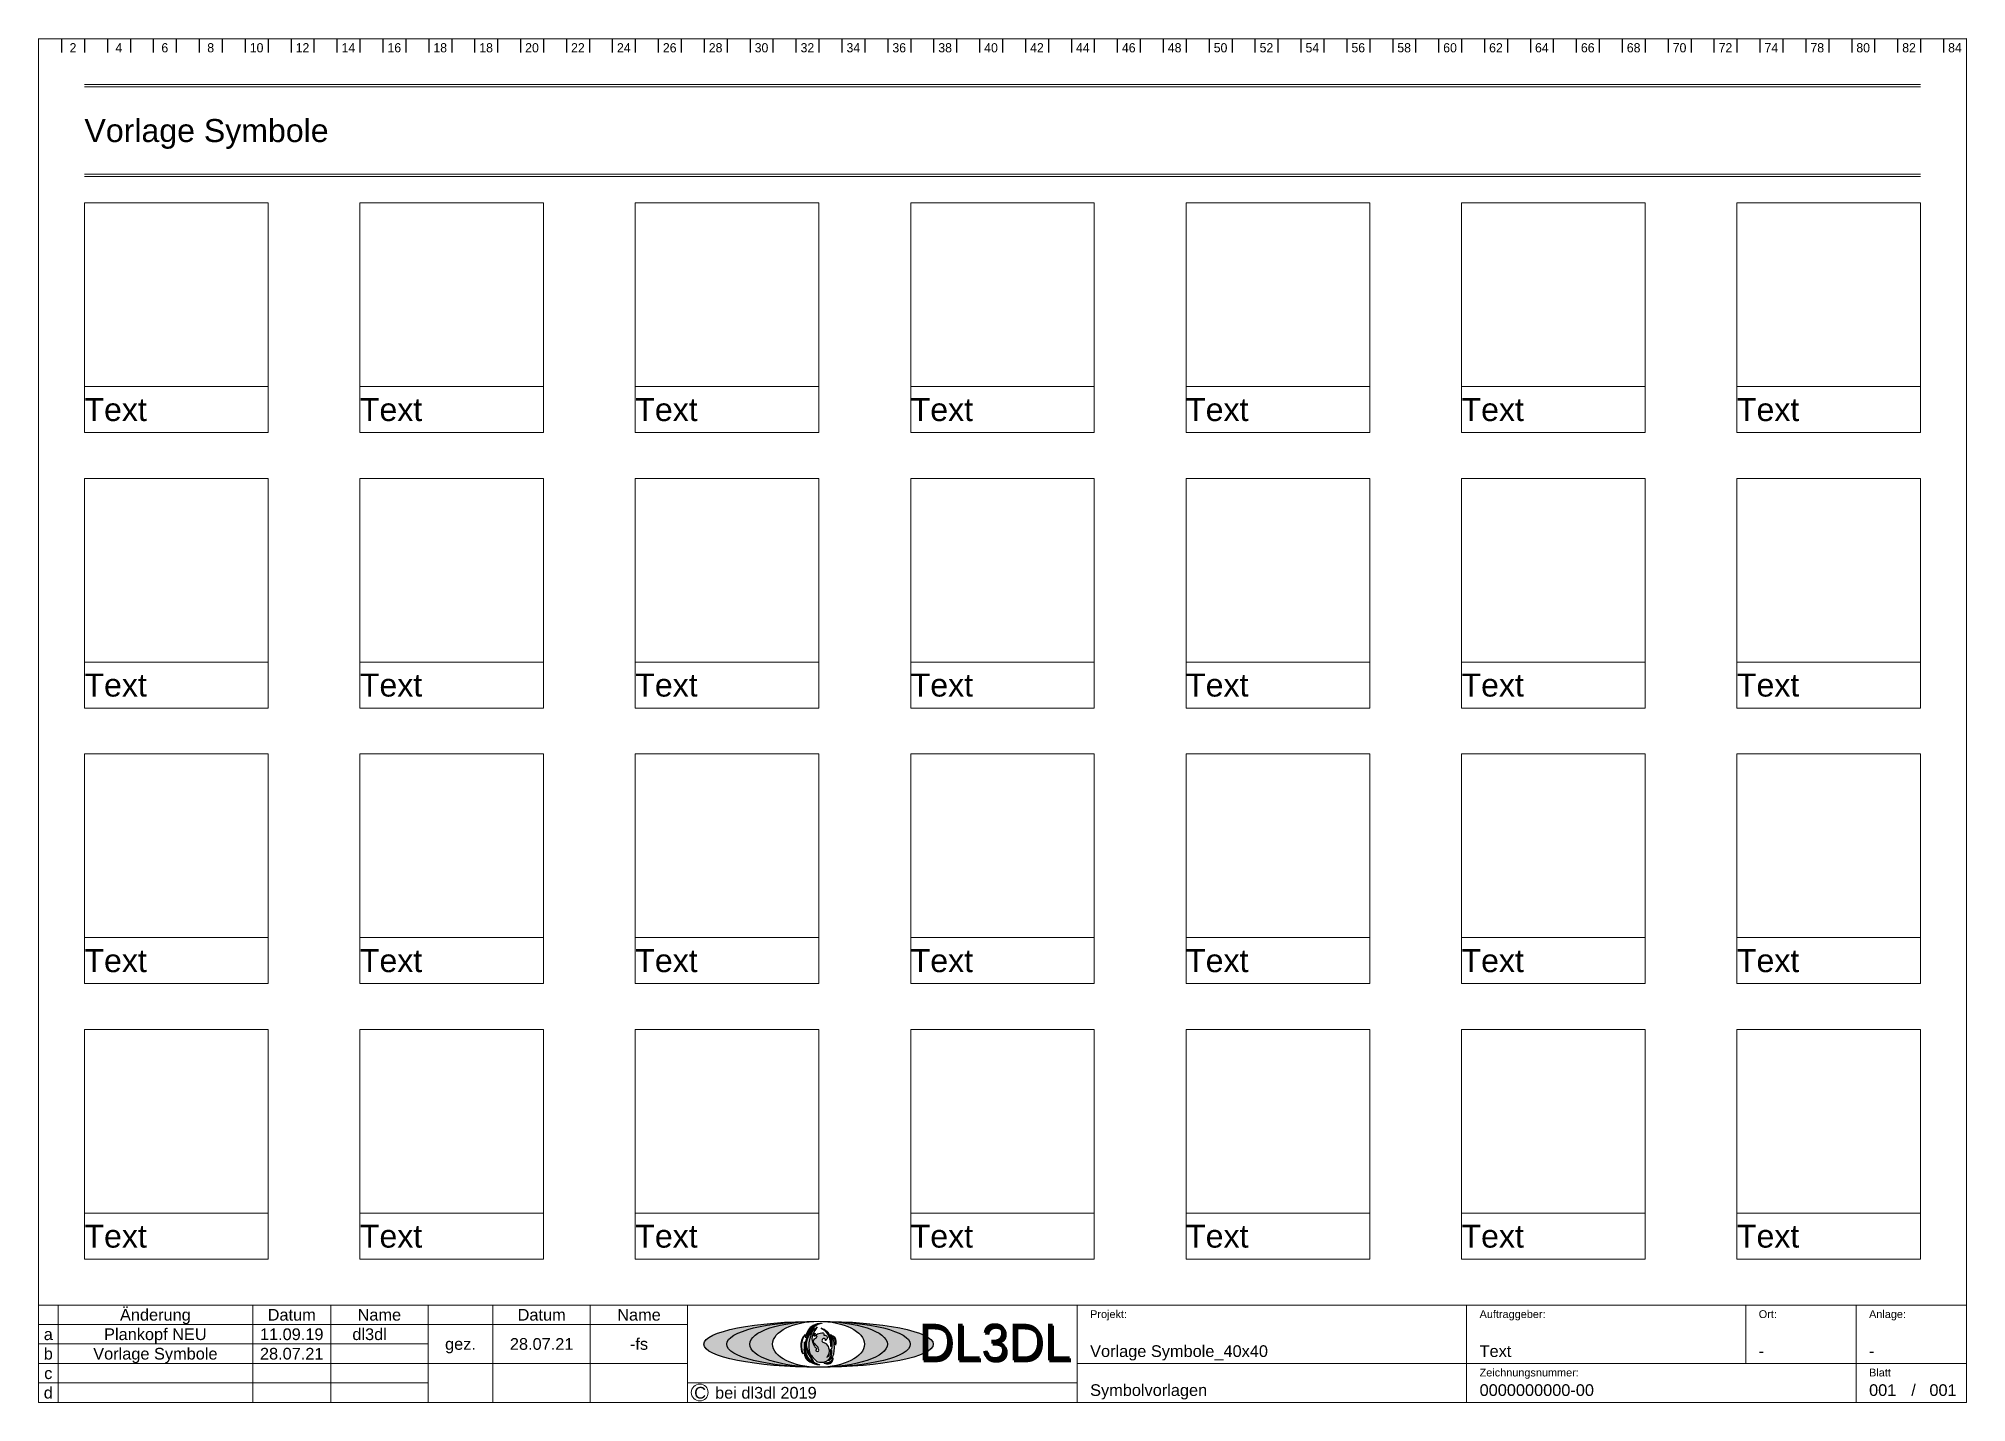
# Model space of a CAD drawing. Header units: millimetres. Extents: x 0 to 1740, y -634 to 297.
# Drawn here: x 440 to 860, y 0 to 297 of the extents above; entities that cross this region are included whole.
import ezdxf
from ezdxf.enums import TextEntityAlignment as Align

# ---------------------------------------------------------------- set-up
doc = ezdxf.new("R2010")
doc.units = ezdxf.units.MM
doc.layers.get('0').update_dxf_attribs({"lineweight": 25, "true_color": 0xffffff})
for name, color, linetype, lineweight, true_color in [('_Legende', 5, 'Continuous', 5, 0x0000ff), ('_Rahmen_Symbol_bl', 5, 'Continuous', 5, 0x0000ff), ('_Rahmen_Symbol_rt', 1, 'Continuous', 5, 0xff0000), ('_Rahmen_Symbol_Text', 3, 'Continuous', 5, 0x00ff00), ('_Zeichenfläche', 30, 'Continuous', 5, 0xff7f00), ('BLATTRAHMEN', 5, 'Continuous', 5, 0x0000ff), ('FORMAT', 2, 'Continuous', 5, 0xffff00), ('LOGO_A', 1, 'Continuous', 5, 0xff0000), ('LOGO_B', 30, 'Continuous', 5, 0xff7f00), ('LOGO_C', 12, 'Continuous', 5, 0xaa0000), ('LOGO_TEXT', 5, 'Continuous', 5, 0x0000ff), ('TEXT_VORGABE', 1, 'Continuous', 5, 0xff0000)]:
    doc.layers.add(name, color=color, linetype=linetype, lineweight=lineweight, true_color=true_color)
for name, color, linetype, true_color in [('Logo_Text2', 1, 'Continuous', 0xff0000), ('PFOENIX', 94, 'Continuous', 0x008000), ('RASTER', 5, 'Continuous', 0x0000ff), ('TEXT_AUSGEFUELLT', 3, 'Continuous', 0x00ff00)]:
    doc.layers.add(name, color=color, linetype=linetype, true_color=true_color)
doc.styles.add('textstyle10', font='')
doc.styles.add('textstyle102', font='')
doc.styles.add('textstyle11', font='')
doc.styles.add('textstyle112', font='')
doc.styles.add('textstyle123', font='')
doc.styles.add('textstyle1239', font='')
doc.styles.add('textstyle1240', font='')
doc.styles.add('textstyle1241', font='')
doc.styles.add('textstyle1242', font='')
doc.styles.add('textstyle1243', font='')
doc.styles.add('textstyle1244', font='')
doc.styles.add('textstyle1245', font='')
doc.styles.add('textstyle1246', font='')
doc.styles.add('textstyle1253', font='')
doc.styles.add('textstyle1254', font='')
doc.styles.add('textstyle1255', font='')
doc.styles.add('textstyle1256', font='')
doc.styles.add('textstyle1257', font='')
doc.styles.add('textstyle1258', font='')
doc.styles.add('textstyle1259', font='')
doc.styles.add('textstyle1260', font='')
doc.styles.add('textstyle1261', font='')
doc.styles.add('textstyle1262', font='')
doc.styles.add('textstyle1263', font='')
doc.styles.add('textstyle1264', font='')
doc.styles.add('textstyle1265', font='')
doc.styles.add('textstyle1266', font='')
doc.styles.add('textstyle1267', font='')
doc.styles.add('textstyle1268', font='')
doc.styles.add('textstyle1269', font='')
doc.styles.add('textstyle1270', font='')
doc.styles.add('textstyle1276', font='')
doc.styles.add('textstyle1354', font='')
doc.styles.add('textstyle138', font='')
doc.styles.add('textstyle150', font='')
doc.styles.add('textstyle158', font='')
doc.styles.add('textstyle1644', font='')
doc.styles.add('textstyle170', font='')
doc.styles.add('textstyle186', font='')
doc.styles.add('textstyle187', font='')
doc.styles.add('textstyle205', font='')
doc.styles.add('textstyle217', font='')
doc.styles.add('textstyle224', font='')
doc.styles.add('textstyle235', font='')
doc.styles.add('textstyle241', font='')
doc.styles.add('textstyle253', font='')
doc.styles.add('textstyle268', font='')
doc.styles.add('textstyle285', font='')
doc.styles.add('textstyle295', font='')
doc.styles.add('textstyle30', font='')
doc.styles.add('textstyle306', font='')
doc.styles.add('textstyle310', font='')
doc.styles.add('textstyle313', font='')
doc.styles.add('textstyle336', font='')
doc.styles.add('textstyle340', font='')
doc.styles.add('textstyle346', font='')
doc.styles.add('textstyle368', font='')
doc.styles.add('textstyle373', font='')
doc.styles.add('textstyle379', font='')
doc.styles.add('textstyle394', font='')
doc.styles.add('textstyle416', font='')
doc.styles.add('textstyle42', font='')
doc.styles.add('textstyle421', font='')
doc.styles.add('textstyle427', font='')
doc.styles.add('textstyle454', font='')
doc.styles.add('textstyle46', font='')
doc.styles.add('textstyle470', font='')
doc.styles.add('textstyle476', font='')
doc.styles.add('textstyle481', font='')
doc.styles.add('textstyle489', font='')
doc.styles.add('textstyle511', font='')
doc.styles.add('textstyle516', font='')
doc.styles.add('textstyle535', font='')
doc.styles.add('textstyle537', font='')
doc.styles.add('textstyle555', font='')
doc.styles.add('textstyle57', font='')
doc.styles.add('textstyle573', font='')
doc.styles.add('textstyle593', font='')
doc.styles.add('textstyle606', font='')
doc.styles.add('textstyle611', font='')
doc.styles.add('textstyle624', font='')
doc.styles.add('textstyle650', font='')
doc.styles.add('textstyle67', font='')
doc.styles.add('textstyle682', font='')
doc.styles.add('textstyle688', font='')
doc.styles.add('textstyle693', font='')
doc.styles.add('textstyle699', font='')
doc.styles.add('textstyle721', font='')
doc.styles.add('textstyle726', font='')
doc.styles.add('textstyle731', font='')
doc.styles.add('textstyle743', font='')
doc.styles.add('textstyle761', font='')
doc.styles.add('textstyle768', font='')
doc.styles.add('textstyle779', font='')
doc.styles.add('textstyle786', font='')
doc.styles.add('textstyle79', font='')
doc.styles.add('textstyle797', font='')
doc.styles.add('textstyle813', font='')
doc.styles.add('textstyle830', font='')
doc.styles.add('textstyle841', font='')
doc.styles.add('textstyle848', font='')
doc.styles.add('textstyle860', font='')
doc.styles.add('textstyle867', font='')
doc.styles.add('textstyle879', font='')
doc.styles.add('textstyle90', font='')
doc.styles.get('textstyle10').set_extended_font_data('textstyle73')
doc.styles.get('textstyle102').set_extended_font_data('textstyle80')
doc.styles.get('textstyle11').set_extended_font_data('textstyle72')
doc.styles.get('textstyle112').set_extended_font_data('textstyle78')
doc.styles.get('textstyle123').set_extended_font_data('textstyle79')
doc.styles.get('textstyle1239').set_extended_font_data('Arial')
doc.styles.get('textstyle1240').set_extended_font_data('Arial')
doc.styles.get('textstyle1241').set_extended_font_data('Arial')
doc.styles.get('textstyle1242').set_extended_font_data('Arial')
doc.styles.get('textstyle1243').set_extended_font_data('Arial')
doc.styles.get('textstyle1244').set_extended_font_data('Arial')
doc.styles.get('textstyle1245').set_extended_font_data('Arial')
doc.styles.get('textstyle1246').set_extended_font_data('Arial')
doc.styles.get('textstyle1253').set_extended_font_data('Arial')
doc.styles.get('textstyle1254').set_extended_font_data('Arial')
doc.styles.get('textstyle1255').set_extended_font_data('Arial')
doc.styles.get('textstyle1256').set_extended_font_data('Arial')
doc.styles.get('textstyle1257').set_extended_font_data('Arial')
doc.styles.get('textstyle1258').set_extended_font_data('Arial')
doc.styles.get('textstyle1259').set_extended_font_data('Arial')
doc.styles.get('textstyle1260').set_extended_font_data('Arial')
doc.styles.get('textstyle1261').set_extended_font_data('Arial')
doc.styles.get('textstyle1262').set_extended_font_data('Arial')
doc.styles.get('textstyle1263').set_extended_font_data('Arial')
doc.styles.get('textstyle1264').set_extended_font_data('Arial')
doc.styles.get('textstyle1265').set_extended_font_data('Arial')
doc.styles.get('textstyle1266').set_extended_font_data('Arial')
doc.styles.get('textstyle1267').set_extended_font_data('Arial')
doc.styles.get('textstyle1268').set_extended_font_data('Arial')
doc.styles.get('textstyle1269').set_extended_font_data('Arial')
doc.styles.get('textstyle1270').set_extended_font_data('Arial')
doc.styles.get('textstyle1276').set_extended_font_data('Arial')
doc.styles.get('textstyle1354').set_extended_font_data('Arial')
doc.styles.get('textstyle138').set_extended_font_data('textstyle142')
doc.styles.get('textstyle150').set_extended_font_data('textstyle141')
doc.styles.get('textstyle158').set_extended_font_data('textstyle82')
doc.styles.get('textstyle1644').set_extended_font_data('Arial')
doc.styles.get('textstyle170').set_extended_font_data('textstyle140')
doc.styles.get('textstyle186').set_extended_font_data('textstyle146')
doc.styles.get('textstyle187').set_extended_font_data('textstyle145')
doc.styles.get('textstyle205').set_extended_font_data('textstyle143')
doc.styles.get('textstyle217').set_extended_font_data('textstyle144')
doc.styles.get('textstyle224').set_extended_font_data('textstyle150')
doc.styles.get('textstyle235').set_extended_font_data('textstyle149')
doc.styles.get('textstyle241').set_extended_font_data('textstyle147')
doc.styles.get('textstyle253').set_extended_font_data('textstyle148')
doc.styles.get('textstyle268').set_extended_font_data('textstyle154')
doc.styles.get('textstyle285').set_extended_font_data('textstyle153')
doc.styles.get('textstyle295').set_extended_font_data('textstyle151')
doc.styles.get('textstyle30').set_extended_font_data('textstyle70')
doc.styles.get('textstyle306').set_extended_font_data('textstyle152')
doc.styles.get('textstyle310').set_extended_font_data('TGL 31034-1')
doc.styles.get('textstyle313').set_extended_font_data('TGL 31034-1')
doc.styles.get('textstyle336').set_extended_font_data('Arial')
doc.styles.get('textstyle340').set_extended_font_data('Arial')
doc.styles.get('textstyle346').set_extended_font_data('Arial')
doc.styles.get('textstyle368').set_extended_font_data('Arial')
doc.styles.get('textstyle373').set_extended_font_data('Arial')
doc.styles.get('textstyle379').set_extended_font_data('Arial')
doc.styles.get('textstyle394').set_extended_font_data('Arial')
doc.styles.get('textstyle416').set_extended_font_data('Arial')
doc.styles.get('textstyle42').set_extended_font_data('textstyle71')
doc.styles.get('textstyle421').set_extended_font_data('Arial')
doc.styles.get('textstyle427').set_extended_font_data('Arial')
doc.styles.get('textstyle454').set_extended_font_data('Arial')
doc.styles.get('textstyle46').set_extended_font_data('textstyle77')
doc.styles.get('textstyle470').set_extended_font_data('Arial')
doc.styles.get('textstyle476').set_extended_font_data('Arial')
doc.styles.get('textstyle481').set_extended_font_data('Arial')
doc.styles.get('textstyle489').set_extended_font_data('Arial')
doc.styles.get('textstyle511').set_extended_font_data('Arial')
doc.styles.get('textstyle516').set_extended_font_data('Arial')
doc.styles.get('textstyle535').set_extended_font_data('Arial')
doc.styles.get('textstyle537').set_extended_font_data('Arial')
doc.styles.get('textstyle555').set_extended_font_data('Arial')
doc.styles.get('textstyle57').set_extended_font_data('textstyle76')
doc.styles.get('textstyle573').set_extended_font_data('Arial')
doc.styles.get('textstyle593').set_extended_font_data('Arial')
doc.styles.get('textstyle606').set_extended_font_data('Arial')
doc.styles.get('textstyle611').set_extended_font_data('Arial')
doc.styles.get('textstyle624').set_extended_font_data('Arial')
doc.styles.get('textstyle650').set_extended_font_data('Arial')
doc.styles.get('textstyle67').set_extended_font_data('textstyle74')
doc.styles.get('textstyle682').set_extended_font_data('Arial')
doc.styles.get('textstyle688').set_extended_font_data('Arial')
doc.styles.get('textstyle693').set_extended_font_data('Arial')
doc.styles.get('textstyle699').set_extended_font_data('Arial')
doc.styles.get('textstyle721').set_extended_font_data('Arial')
doc.styles.get('textstyle726').set_extended_font_data('Arial')
doc.styles.get('textstyle731').set_extended_font_data('textstyle56')
doc.styles.get('textstyle743').set_extended_font_data('textstyle58')
doc.styles.get('textstyle761').set_extended_font_data('textstyle57')
doc.styles.get('textstyle768').set_extended_font_data('textstyle60')
doc.styles.get('textstyle779').set_extended_font_data('textstyle62')
doc.styles.get('textstyle786').set_extended_font_data('textstyle59')
doc.styles.get('textstyle79').set_extended_font_data('textstyle75')
doc.styles.get('textstyle797').set_extended_font_data('textstyle61')
doc.styles.get('textstyle813').set_extended_font_data('textstyle64')
doc.styles.get('textstyle830').set_extended_font_data('textstyle63')
doc.styles.get('textstyle841').set_extended_font_data('textstyle65')
doc.styles.get('textstyle848').set_extended_font_data('textstyle69')
doc.styles.get('textstyle860').set_extended_font_data('textstyle68')
doc.styles.get('textstyle867').set_extended_font_data('textstyle66')
doc.styles.get('textstyle879').set_extended_font_data('textstyle67')
doc.styles.get('textstyle90').set_extended_font_data('textstyle81')

msp = doc.modelspace()

# ---------------------------------------------------------------- texts
at = {"layer": '_Legende', "style": 'textstyle1644'}
msp.add_text('Vorlage Symbole', height=5, dxfattribs=at).set_placement((450, 276.97), align=Align.MIDDLE_LEFT)
at = {"layer": '_Rahmen_Symbol_Text'}
for style, p in [('textstyle1354', (450, 216.21)), ('textstyle1240', (510, 216.21)), ('textstyle1244', (570, 216.21)), ('textstyle1264', (630, 216.21)), ('textstyle1268', (690, 216.21)), ('textstyle1256', (750, 216.21)), ('textstyle1260', (810, 216.21)), ('textstyle1253', (450, 156.21)), ('textstyle1241', (510, 156.21)), ('textstyle1245', (570, 156.21)), ('textstyle1265', (630, 156.21)), ('textstyle1269', (690, 156.21)), ('textstyle1257', (750, 156.21)), ('textstyle1261', (810, 156.21)), ('textstyle1254', (450, 96.21)), ('textstyle1242', (510, 96.21)), ('textstyle1246', (570, 96.21)), ('textstyle1266', (630, 96.21)), ('textstyle1270', (690, 96.21)), ('textstyle1258', (750, 96.21)), ('textstyle1262', (810, 96.21)), ('textstyle1239', (450, 36.21)), ('textstyle1243', (510, 36.21)), ('textstyle1263', (570, 36.21)), ('textstyle1267', (630, 36.21)), ('textstyle1255', (690, 36.21)), ('textstyle1259', (750, 36.21)), ('textstyle1276', (810, 36.21))]:
    msp.add_text('Text', height=5, dxfattribs=dict(at, style=style)).set_placement(p, align=Align.MIDDLE_LEFT)
at = {"layer": 'LOGO_TEXT', "style": 'textstyle310'}
msp.add_text('DL3DL', height=8, dxfattribs=at).set_placement((648.63, 12.75), align=Align.MIDDLE_CENTER)
at = {"layer": 'Logo_Text2', "style": 'textstyle313'}
msp.add_text('DL3DL', height=8, dxfattribs=at).set_placement((648.35, 13.14), align=Align.MIDDLE_CENTER)
at = {"layer": 'RASTER', "linetype": 'BYBLOCK'}
for s, style, p in [('2', 'textstyle761', (447.5, 294)), ('4', 'textstyle731', (457.5, 294)), ('6', 'textstyle743', (467.5, 294)), ('8', 'textstyle786', (477.5, 294)), ('10', 'textstyle797', (487.5, 294)), ('12', 'textstyle768', (497.5, 294)), ('14', 'textstyle779', (507.5, 294)), ('16', 'textstyle830', (517.5, 294)), ('18', 'textstyle841', (527.5, 294)), ('18', 'textstyle813', (537.5, 294)), ('20', 'textstyle867', (547.5, 294)), ('22', 'textstyle879', (557.5, 294)), ('24', 'textstyle848', (567.5, 294)), ('26', 'textstyle860', (577.5, 294)), ('28', 'textstyle30', (587.5, 294)), ('30', 'textstyle42', (597.5, 294)), ('32', 'textstyle10', (607.5, 294)), ('34', 'textstyle11', (617.5, 294)), ('36', 'textstyle67', (627.5, 294)), ('38', 'textstyle79', (637.5, 294)), ('40', 'textstyle46', (647.5, 294)), ('42', 'textstyle57', (657.5, 294)), ('44', 'textstyle112', (667.5, 294)), ('46', 'textstyle123', (677.5, 294)), ('48', 'textstyle90', (687.5, 294)), ('50', 'textstyle102', (697.5, 294)), ('52', 'textstyle158', (707.5, 294)), ('54', 'textstyle170', (717.5, 294)), ('56', 'textstyle138', (727.5, 294)), ('58', 'textstyle150', (737.5, 294)), ('60', 'textstyle205', (747.5, 294)), ('62', 'textstyle217', (757.5, 294)), ('64', 'textstyle186', (767.5, 294)), ('66', 'textstyle187', (777.5, 294)), ('68', 'textstyle241', (787.5, 294)), ('70', 'textstyle253', (797.5, 294)), ('72', 'textstyle224', (807.5, 294)), ('74', 'textstyle235', (817.5, 294)), ('78', 'textstyle295', (827.5, 294)), ('80', 'textstyle306', (837.5, 294)), ('82', 'textstyle268', (847.5, 294)), ('84', 'textstyle285', (857.5, 294))]:
    msp.add_text(s, height=2, dxfattribs=dict(at, style=style)).set_placement(p, align=Align.CENTER)
at = {"layer": 'TEXT_AUSGEFUELLT'}
for s, height, style, p in [('Plankopf NEU', 2.5455, 'textstyle454', (465.45, 14.85)), ('11.09.19', 2.545, 'textstyle611', (495.15, 14.85)), ('dl3dl', 2.545, 'textstyle624', (512.12, 14.85)), ('28.07.21', 2.545, 'textstyle537', (549.6, 12.73)), ('-fs', 2.545, 'textstyle555', (570.81, 12.73)), ('Vorlage Symbole', 2.5455, 'textstyle593', (465.45, 10.61)), ('28.07.21', 2.545, 'textstyle606', (495.15, 10.61))]:
    msp.add_text(s, height=height, dxfattribs=dict(at, style=style)).set_placement(p, align=Align.MIDDLE_CENTER)
for s, height, style, p in [('Vorlage Symbole_40x40', 2.5455, 'textstyle682', (669.09, 9.9)), ('Text', 2.545, 'textstyle693', (753.94, 9.9)), ('-', 2.55, 'textstyle699', (814.75, 9.9)), ('-', 2.55, 'textstyle726', (838.79, 9.9)), ('Symbolvorlagen', 2.5455, 'textstyle573', (669.09, 1.41)), ('0000000000-00', 2.5455, 'textstyle688', (753.94, 1.41)), ('001', 2.545, 'textstyle721', (838.79, 1.41)), ('/   001', 2.545, 'textstyle650', (847.98, 1.41))]:
    msp.add_text(s, height=height, dxfattribs=dict(at, style=style)).set_placement(p)
at = {"layer": 'TEXT_VORGABE'}
for s, height, style, p in [('Änderung', 2.545, 'textstyle368', (465.45, 19.09)), ('Datum', 2.545, 'textstyle379', (495.15, 19.09)), ('Name', 2.545, 'textstyle470', (514.24, 19.09)), ('Datum', 2.545, 'textstyle427', (549.6, 19.09)), ('Name', 2.545, 'textstyle481', (570.81, 19.09)), ('a', 2.55, 'textstyle340', (442.12, 14.85)), ('gez.', 2.545, 'textstyle535', (531.92, 12.73)), ('b', 2.55, 'textstyle336', (442.12, 10.61)), ('c', 2.55, 'textstyle346', (442.12, 6.36)), ('d', 2.55, 'textstyle373', (442.12, 2.12))]:
    msp.add_text(s, height=height, dxfattribs=dict(at, style=style)).set_placement(p, align=Align.MIDDLE_CENTER)
for s, style, p in [('Projekt:', 'textstyle489', (669.09, 18.38)), ('Auftraggeber:', 'textstyle511', (753.94, 18.38)), ('Ort:', 'textstyle394', (814.75, 18.38)), ('Anlage:', 'textstyle421', (838.79, 18.38)), ('Zeichnungsnummer:', 'textstyle516', (753.94, 5.66)), ('Blatt', 'textstyle416', (838.79, 5.66))]:
    msp.add_text(s, height=1.697, dxfattribs=dict(at, style=style)).set_placement(p)
at = {"layer": 'TEXT_VORGABE', "style": 'textstyle476'}
msp.add_text('C  bei dl3dl 2019', height=2.5455, dxfattribs=at).set_placement((582.84, 2.1), align=Align.MIDDLE_LEFT)

# ---------------------------------------------------------------- hatches: boundary and pattern name
at = {"layer": 'LOGO_A'}
h = msp.add_hatch(color=256, dxfattribs=at)
edge = h.paths.add_edge_path()
edge.add_ellipse((609.92, 12.68), major_axis=(10, 0), ratio=0.5, start_angle=0, end_angle=360)
edge = h.paths.add_edge_path()
edge.add_ellipse((609.92, 12.68), major_axis=(15, 0), ratio=0.333333, start_angle=0, end_angle=360)
at = {"layer": 'LOGO_B'}
h = msp.add_hatch(color=256, dxfattribs=at)
edge = h.paths.add_edge_path()
edge.add_ellipse((609.92, 12.68), major_axis=(15, 0), ratio=0.333333, start_angle=0, end_angle=360)
edge = h.paths.add_edge_path()
edge.add_ellipse((609.92, 12.68), major_axis=(20, 0), ratio=0.25, start_angle=0, end_angle=360)
at = {"layer": 'LOGO_C'}
h = msp.add_hatch(color=256, dxfattribs=at)
edge = h.paths.add_edge_path()
edge.add_ellipse((609.92, 12.68), major_axis=(20, 0), ratio=0.25, start_angle=0, end_angle=360)
edge = h.paths.add_edge_path()
edge.add_ellipse((609.92, 12.68), major_axis=(25, 0), ratio=0.2, start_angle=0, end_angle=360)
at = {"layer": 'PFOENIX'}
h = msp.add_hatch(color=256, dxfattribs=at)
edge = h.paths.add_edge_path()
edge.add_spline(control_points=[(610.68, 17.26), (608.03, 16.62), (607.05, 14.08), (607.05, 14.08)], knot_values=[0, 0, 0, 0, 1, 1, 1, 1], degree=3, periodic=0)
edge.add_spline(control_points=[(607.05, 14.08), (607.08, 14.27), (607.44, 17.24), (610.68, 17.26)], knot_values=[0, 0, 0, 0, 1, 1, 1, 1], degree=3, periodic=0)
h = msp.add_hatch(color=256, dxfattribs=at)
edge = h.paths.add_edge_path()
edge.add_spline(control_points=[(607.02, 14.8), (605.42, 13.28), (606.19, 10.74), (606.54, 10.57)], knot_values=[0, 0, 0, 0, 1, 1, 1, 1], degree=3, periodic=0)
edge.add_spline(control_points=[(606.54, 10.57), (606.43, 10.66), (605.66, 13.2), (607.02, 14.8)], knot_values=[0, 0, 0, 0, 1, 1, 1, 1], degree=3, periodic=0)
h = msp.add_hatch(color=256, dxfattribs=at)
edge = h.paths.add_edge_path()
edge.add_spline(control_points=[(609.18, 12.05), (609.58, 11.8), (609.3, 11.33), (609.3, 11.33), (609.3, 11.33), (609.4, 11.09), (610.03, 11.08), (609.93, 11.66), (609.81, 12.05), (609.29, 12.57), (608.88, 12.91), (608.73, 13.38), (609.03, 13.86), (609.53, 14.19), (609.62, 14.32), (609.55, 14.49), (609.27, 14.48), (609.01, 14.41), (608.8, 14.53), (608.85, 14.88), (609.18, 15.04), (609.19, 15.06), (609.19, 15.04), (609.1, 14.9), (608.95, 14.78), (609.07, 14.68), (609.45, 14.78), (609.91, 15.03), (610.71, 15.2), (611, 15.16), (611.04, 15.08), (611.08, 14.82), (610.99, 14.61), (611.38, 14.66), (611.66, 14.53), (611.88, 14.3), (611.83, 13.92), (611.57, 13.58), (611.46, 13.5), (611.46, 13.5), (611.43, 13.7), (611.37, 13.9), (611.13, 13.95), (610.8, 13.9), (610.66, 13.58), (610.67, 13.19), (610.96, 13.07), (611.55, 12.86), (611.83, 12.5)], knot_values=[0, 0, 0, 0, 1, 2, 3, 4, 5, 6, 7, 8, 9, 10, 11, 12, 13, 14, 15, 16, 17, 18, 19, 20, 21, 22, 23, 24, 25, 26, 27, 28, 29, 30, 31, 32, 33, 34, 35, 36, 37, 38, 39, 40, 41, 42, 43, 44, 45, 46, 46, 46, 46], degree=3, periodic=0)
edge.add_spline(control_points=[(611.83, 12.5), (612.1, 12.04), (612.29, 11.39), (612.18, 10.76), (611.95, 10.19), (611.74, 9.84), (611.74, 9.84), (612.43, 10.25), (612.62, 10.95), (612.61, 11.49), (612.54, 11.64), (612.75, 11.28), (612.77, 10.65), (612.64, 10.24), (612.08, 9.22), (611.5, 8.84), (610.85, 8.66), (610.07, 8.65), (609.57, 8.9), (609.57, 8.9), (609.57, 8.9)], knot_values=[0, 0, 0, 0, 1, 2, 3, 4, 5, 6, 7, 8, 9, 10, 11, 12, 13, 14, 15, 16, 17, 18, 18, 18, 18], degree=3, periodic=0)
edge.add_spline(control_points=[(609.57, 8.9), (609.57, 8.9), (609.51, 8.86), (605.66, 13.28), (609.65, 16.47)], knot_values=[0, 0, 0, 0, 1, 2, 2, 2, 2], degree=3, periodic=0)
edge.add_spline(control_points=[(609.65, 16.47), (607.9, 14.2), (609.18, 12.05), (609.18, 12.05), (609.18, 12.05), (609.18, 12.05), (609.18, 12.05)], knot_values=[0, 0, 0, 0, 1, 2, 3, 4, 4, 4, 4], degree=3, periodic=0)
h = msp.add_hatch(color=256, dxfattribs=at)
edge = h.paths.add_edge_path()
edge.add_spline(control_points=[(609.06, 16.54), (607.08, 12.69), (608.92, 8.68), (608.92, 8.67), (608.92, 8.67), (606.06, 12.75), (609.06, 16.54), (609.06, 16.54), (609.06, 16.54)], knot_values=[0, 0, 0, 0, 1, 2, 3, 4, 5, 6, 6, 6, 6], degree=3, periodic=0)
h = msp.add_hatch(color=256, dxfattribs=at)
edge = h.paths.add_edge_path()
edge.add_spline(control_points=[(606.83, 13.2), (606.93, 9.44), (610.2, 8.14), (610.2, 8.14), (610.2, 8.14), (606.52, 9.05), (606.86, 13.16), (606.86, 13.16), (606.83, 13.2)], knot_values=[0, 0, 0, 0, 1, 2, 3, 4, 5, 6, 6, 6, 6], degree=3, periodic=0)
h = msp.add_hatch(color=256, dxfattribs=at)
edge = h.paths.add_edge_path()
edge.add_spline(control_points=[(612.43, 13.48), (612.49, 13.15), (612.52, 12.9), (612.55, 12.5), (612.56, 12.19), (612.55, 12.19), (612.55, 12.19), (612.7, 12.61), (612.7, 13.11), (612.59, 14), (612.31, 14.82), (612.07, 15.22), (611.39, 15.77), (610.49, 16.17), (610.49, 16.17), (610.49, 16.17)], knot_values=[0, 0, 0, 0, 1, 2, 3, 4, 5, 6, 7, 8, 9, 10, 11, 12, 13, 13, 13, 13], degree=3, periodic=0)
edge.add_spline(control_points=[(610.49, 16.17), (611.03, 15.89), (611.34, 15.58), (611.66, 15.17), (611.99, 14.74), (612.29, 14.06), (612.43, 13.48)], knot_values=[0, 0, 0, 0, 1, 2, 3, 4, 4, 4, 4], degree=3, periodic=0)
h = msp.add_hatch(color=256, dxfattribs=at)
edge = h.paths.add_edge_path()
edge.add_spline(control_points=[(613.29, 11.33), (613.26, 10.83), (613.11, 10.15), (612.89, 9.77), (612.42, 9.33), (612.15, 9.07), (612.15, 9.07), (612.34, 9.41), (612.6, 9.83), (612.76, 10.25), (612.77, 10.65), (612.59, 11.55)], knot_values=[0, 0, 0, 0, 1, 2, 3, 4, 5, 6, 7, 8, 9, 9, 9, 9], degree=3, periodic=0)
edge.add_spline(control_points=[(612.59, 11.55), (612.84, 11.68), (612.89, 11.96), (612.92, 12.8), (612.87, 13.56), (612.86, 13.97), (612.59, 14.78), (612.44, 14.89), (612.89, 14.3), (613.04, 13.91), (613.19, 13.35), (613.27, 12.79), (613.31, 12.04), (613.29, 11.33)], knot_values=[0, 0, 0, 0, 1, 2, 3, 4, 5, 6, 7, 8, 9, 10, 11, 11, 11, 11], degree=3, periodic=0)
h = msp.add_hatch(color=256, dxfattribs=at)
edge = h.paths.add_edge_path()
edge.add_spline(control_points=[(613.64, 12.48), (613.63, 13.01), (613.56, 13.36), (613.48, 13.76), (613.32, 14.08), (612.97, 14.59), (612.97, 14.59), (612.97, 14.59)], knot_values=[0, 0, 0, 0, 1, 2, 3, 4, 5, 5, 5, 5], degree=3, periodic=0)
edge.add_spline(control_points=[(612.97, 14.59), (613.8, 14.17), (613.64, 12.48), (613.64, 12.48), (613.64, 12.48)], knot_values=[0, 0, 0, 0, 1, 2, 2, 2, 2], degree=3, periodic=0)
h = msp.add_hatch(color=256, dxfattribs=at)
edge = h.paths.add_edge_path()
edge.add_spline(control_points=[(611.25, 8.49), (611.61, 8.34), (612.2, 8.33), (612.52, 8.42), (612.81, 8.75), (613, 9.2), (613.02, 9.54), (613.06, 9.69), (613.06, 9.69), (613.06, 9.69), (612.94, 9.39), (612.84, 9.29), (612.6, 8.99), (612.35, 8.82), (612.1, 8.72), (611.73, 8.6), (611.37, 8.58), (611.25, 8.57), (611.12, 8.58), (611.12, 8.57), (611.12, 8.57), (611.19, 8.52), (611.25, 8.49), (611.25, 8.49), (611.25, 8.49)], knot_values=[0, 0, 0, 0, 1, 2, 3, 4, 5, 6, 7, 8, 9, 10, 11, 12, 13, 14, 15, 16, 17, 18, 19, 20, 21, 22, 22, 22, 22], degree=3, periodic=0)

# ---------------------------------------------------------------- linework, layer by layer
for major_axis, ratio in [((25, 0), 0.2), ((20, 0), 0.25), ((15, 0), 0.333333), ((10, 0), 0.5)]:
    msp.add_ellipse((609.92, 12.68), major_axis=major_axis, ratio=ratio)
at = {"layer": '_Rahmen_Symbol_bl'}
for p, q in [((450, 221.21), (450, 211.21)), ((490, 221.21), (490, 211.21)), ((510, 221.21), (510, 211.21)), ((550, 221.21), (550, 211.21)), ((570, 221.21), (570, 211.21)), ((610, 221.21), (610, 211.21)), ((630, 221.21), (630, 211.21)), ((670, 221.21), (670, 211.21)), ((690, 221.21), (690, 211.21)), ((730, 221.21), (730, 211.21)), ((750, 221.21), (750, 211.21)), ((790, 221.21), (790, 211.21)), ((810, 221.21), (810, 211.21)), ((850, 221.21), (850, 211.21)), ((490, 211.21), (450, 211.21)), ((550, 211.21), (510, 211.21)), ((610, 211.21), (570, 211.21)), ((670, 211.21), (630, 211.21)), ((730, 211.21), (690, 211.21)), ((790, 211.21), (750, 211.21)), ((850, 211.21), (810, 211.21)), ((450, 161.21), (450, 151.21)), ((490, 161.21), (490, 151.21)), ((510, 161.21), (510, 151.21)), ((550, 161.21), (550, 151.21)), ((570, 161.21), (570, 151.21)), ((610, 161.21), (610, 151.21)), ((630, 161.21), (630, 151.21)), ((670, 161.21), (670, 151.21)), ((690, 161.21), (690, 151.21)), ((730, 161.21), (730, 151.21)), ((750, 161.21), (750, 151.21)), ((790, 161.21), (790, 151.21)), ((810, 161.21), (810, 151.21)), ((850, 161.21), (850, 151.21)), ((490, 151.21), (450, 151.21)), ((550, 151.21), (510, 151.21)), ((610, 151.21), (570, 151.21)), ((670, 151.21), (630, 151.21)), ((730, 151.21), (690, 151.21)), ((790, 151.21), (750, 151.21)), ((850, 151.21), (810, 151.21)), ((450, 101.21), (450, 91.21)), ((490, 101.21), (490, 91.21)), ((510, 101.21), (510, 91.21)), ((550, 101.21), (550, 91.21)), ((570, 101.21), (570, 91.21)), ((610, 101.21), (610, 91.21)), ((630, 101.21), (630, 91.21)), ((670, 101.21), (670, 91.21)), ((690, 101.21), (690, 91.21)), ((730, 101.21), (730, 91.21)), ((750, 101.21), (750, 91.21)), ((790, 101.21), (790, 91.21)), ((810, 101.21), (810, 91.21)), ((850, 101.21), (850, 91.21)), ((490, 91.21), (450, 91.21)), ((550, 91.21), (510, 91.21)), ((610, 91.21), (570, 91.21)), ((670, 91.21), (630, 91.21)), ((730, 91.21), (690, 91.21)), ((790, 91.21), (750, 91.21)), ((850, 91.21), (810, 91.21)), ((450, 41.21), (450, 31.21)), ((490, 41.21), (490, 31.21)), ((510, 41.21), (510, 31.21)), ((550, 41.21), (550, 31.21)), ((570, 41.21), (570, 31.21)), ((610, 41.21), (610, 31.21)), ((630, 41.21), (630, 31.21)), ((670, 41.21), (670, 31.21)), ((690, 41.21), (690, 31.21)), ((730, 41.21), (730, 31.21)), ((750, 41.21), (750, 31.21)), ((790, 41.21), (790, 31.21)), ((810, 41.21), (810, 31.21)), ((850, 41.21), (850, 31.21)), ((490, 31.21), (450, 31.21)), ((550, 31.21), (510, 31.21)), ((610, 31.21), (570, 31.21)), ((670, 31.21), (630, 31.21)), ((730, 31.21), (690, 31.21)), ((790, 31.21), (750, 31.21)), ((850, 31.21), (810, 31.21))]:
    msp.add_line(p, q, dxfattribs=at)
at = {"layer": '_Rahmen_Symbol_rt'}
for p, q in [((450, 221.21), (450, 261.21)), ((450, 261.21), (490, 261.21)), ((490, 261.21), (490, 221.21)), ((510, 221.21), (510, 261.21)), ((510, 261.21), (550, 261.21)), ((550, 261.21), (550, 221.21)), ((570, 221.21), (570, 261.21)), ((570, 261.21), (610, 261.21)), ((610, 261.21), (610, 221.21)), ((630, 221.21), (630, 261.21)), ((630, 261.21), (670, 261.21)), ((670, 261.21), (670, 221.21)), ((690, 221.21), (690, 261.21)), ((690, 261.21), (730, 261.21)), ((730, 261.21), (730, 221.21)), ((750, 221.21), (750, 261.21)), ((750, 261.21), (790, 261.21)), ((790, 261.21), (790, 221.21)), ((810, 221.21), (810, 261.21)), ((810, 261.21), (850, 261.21)), ((850, 261.21), (850, 221.21)), ((490, 221.21), (450, 221.21)), ((490, 221.21), (490, 221.21)), ((550, 221.21), (510, 221.21)), ((546, 221.21), (546, 221.21)), ((610, 221.21), (570, 221.21)), ((606, 221.21), (606, 221.21)), ((670, 221.21), (630, 221.21)), ((666, 221.21), (666, 221.21)), ((730, 221.21), (690, 221.21)), ((726, 221.21), (726, 221.21)), ((790, 221.21), (750, 221.21)), ((786, 221.21), (786, 221.21)), ((850, 221.21), (810, 221.21)), ((846, 221.21), (846, 221.21)), ((450, 161.21), (450, 201.21)), ((450, 201.21), (490, 201.21)), ((490, 201.21), (490, 161.21)), ((510, 161.21), (510, 201.21)), ((510, 201.21), (550, 201.21)), ((550, 201.21), (550, 161.21)), ((570, 161.21), (570, 201.21)), ((570, 201.21), (610, 201.21)), ((610, 201.21), (610, 161.21)), ((630, 161.21), (630, 201.21)), ((630, 201.21), (670, 201.21)), ((670, 201.21), (670, 161.21)), ((690, 161.21), (690, 201.21)), ((690, 201.21), (730, 201.21)), ((730, 201.21), (730, 161.21)), ((750, 161.21), (750, 201.21)), ((750, 201.21), (790, 201.21)), ((790, 201.21), (790, 161.21)), ((810, 161.21), (810, 201.21)), ((810, 201.21), (850, 201.21)), ((850, 201.21), (850, 161.21)), ((490, 161.21), (450, 161.21)), ((550, 161.21), (510, 161.21)), ((610, 161.21), (570, 161.21)), ((670, 161.21), (630, 161.21)), ((730, 161.21), (690, 161.21)), ((790, 161.21), (750, 161.21)), ((850, 161.21), (810, 161.21)), ((450, 101.21), (450, 141.21)), ((450, 141.21), (490, 141.21)), ((490, 141.21), (490, 101.21)), ((510, 101.21), (510, 141.21)), ((510, 141.21), (550, 141.21)), ((550, 141.21), (550, 101.21)), ((570, 101.21), (570, 141.21)), ((570, 141.21), (610, 141.21)), ((610, 141.21), (610, 101.21)), ((630, 101.21), (630, 141.21)), ((630, 141.21), (670, 141.21)), ((670, 141.21), (670, 101.21)), ((690, 101.21), (690, 141.21)), ((690, 141.21), (730, 141.21)), ((730, 141.21), (730, 101.21)), ((750, 101.21), (750, 141.21)), ((750, 141.21), (790, 141.21)), ((790, 141.21), (790, 101.21)), ((810, 101.21), (810, 141.21)), ((810, 141.21), (850, 141.21)), ((850, 141.21), (850, 101.21)), ((490, 101.21), (450, 101.21)), ((550, 101.21), (510, 101.21)), ((610, 101.21), (570, 101.21)), ((670, 101.21), (630, 101.21)), ((730, 101.21), (690, 101.21)), ((790, 101.21), (750, 101.21)), ((850, 101.21), (810, 101.21)), ((450, 41.21), (450, 81.21)), ((450, 81.21), (490, 81.21)), ((490, 81.21), (490, 41.21)), ((510, 41.21), (510, 81.21)), ((510, 81.21), (550, 81.21)), ((550, 81.21), (550, 41.21)), ((570, 41.21), (570, 81.21)), ((570, 81.21), (610, 81.21)), ((610, 81.21), (610, 41.21)), ((630, 41.21), (630, 81.21)), ((630, 81.21), (670, 81.21)), ((670, 81.21), (670, 41.21)), ((690, 41.21), (690, 81.21)), ((690, 81.21), (730, 81.21)), ((730, 81.21), (730, 41.21)), ((750, 41.21), (750, 81.21)), ((750, 81.21), (790, 81.21)), ((790, 81.21), (790, 41.21)), ((810, 41.21), (810, 81.21)), ((810, 81.21), (850, 81.21)), ((850, 81.21), (850, 41.21)), ((490, 41.21), (450, 41.21)), ((550, 41.21), (510, 41.21)), ((610, 41.21), (570, 41.21)), ((670, 41.21), (630, 41.21)), ((730, 41.21), (690, 41.21)), ((790, 41.21), (750, 41.21)), ((850, 41.21), (810, 41.21))]:
    msp.add_line(p, q, dxfattribs=at)
at = {"layer": '_Zeichenfläche'}
for p, q in [((450, 286.97), (850, 286.97)), ((450, 286.47), (850, 286.47)), ((450, 267.47), (850, 267.47)), ((450, 266.97), (850, 266.97))]:
    msp.add_line(p, q, dxfattribs=at)
at = {"layer": 'BLATTRAHMEN'}
for p, q in [((440, 21.21), (440, 296.97)), ((860, 0), (860, 296.97)), ((440, 16.97), (440, 21.21)), ((444.24, 21.21), (440, 21.21)), ((444.24, 16.97), (444.24, 21.21)), ((444.24, 21.21), (524.85, 21.21)), ((486.67, 16.97), (486.67, 21.21)), ((503.64, 16.97), (503.64, 21.21)), ((524.85, 16.97), (524.85, 21.21)), ((524.85, 21.21), (860, 21.21)), ((538.99, 16.97), (538.99, 21.21)), ((560.2, 16.97), (560.2, 21.21)), ((581.41, 16.97), (581.41, 21.21)), ((666.26, 8.48), (666.26, 21.21)), ((751.11, 8.48), (751.11, 21.21)), ((811.92, 21.21), (811.92, 8.48)), ((835.96, 8.48), (835.96, 21.21)), ((440, 12.73), (440, 16.97)), ((444.24, 16.97), (440, 16.97)), ((444.24, 12.73), (444.24, 16.97)), ((444.24, 16.97), (524.85, 16.97)), ((486.67, 12.73), (486.67, 16.97)), ((503.64, 12.73), (503.64, 16.97)), ((524.85, 16.97), (581.41, 16.97)), ((524.85, 12.73), (524.85, 16.97)), ((538.99, 8.48), (538.99, 16.97)), ((560.2, 8.48), (560.2, 16.97)), ((581.41, 8.48), (581.41, 16.97)), ((440, 8.48), (440, 12.73)), ((444.24, 12.73), (440, 12.73)), ((444.24, 8.48), (444.24, 12.73)), ((444.24, 12.73), (524.85, 12.73)), ((486.67, 8.48), (486.67, 12.73)), ((503.64, 8.48), (503.64, 12.73)), ((524.85, 8.48), (524.85, 12.73)), ((440, 4.24), (440, 8.48)), ((444.24, 8.48), (440, 8.48)), ((444.24, 4.24), (444.24, 8.48)), ((444.24, 8.48), (524.85, 8.48)), ((486.67, 4.24), (486.67, 8.48)), ((503.64, 4.24), (503.64, 8.48)), ((524.85, 4.24), (524.85, 8.48)), ((524.85, 8.48), (581.41, 8.48)), ((538.99, 0), (538.99, 8.48)), ((560.2, 0), (560.2, 8.48)), ((581.41, 0), (581.41, 8.48)), ((666.26, 0), (666.26, 8.48)), ((666.26, 8.48), (860, 8.48)), ((751.11, 0), (751.11, 8.48)), ((835.96, 0), (835.96, 8.48)), ((440, 0), (440, 4.24)), ((444.24, 4.24), (440, 4.24)), ((444.24, 0), (444.24, 4.24)), ((444.24, 4.24), (503.64, 4.24)), ((486.67, 0), (486.67, 4.24)), ((503.64, 0), (503.64, 4.24)), ((503.64, 4.24), (524.85, 4.24)), ((524.85, 0), (524.85, 4.24)), ((524.85, 4.24), (524.85, 4.24)), ((581.41, 4.24), (666.26, 4.24)), ((440, 0), (444.24, 0)), ((444.24, 0), (486.67, 0)), ((486.67, 0), (503.64, 0)), ((503.64, 0), (524.85, 0)), ((524.85, 0), (538.99, 0)), ((538.99, 0), (560.2, 0)), ((560.2, 0), (581.41, 0)), ((581.41, 0), (666.26, 0)), ((666.26, 0), (751.11, 0)), ((751.11, 0), (835.96, 0)), ((835.96, 0), (860, 0))]:
    msp.add_line(p, q, dxfattribs=at)
at = {"layer": 'FORMAT', "linetype": 'BYBLOCK'}
for p, q in [((440, 0), (440, 297)), ((860, 297), (860, 0)), ((860, 0), (440, 0))]:
    msp.add_line(p, q, dxfattribs=at)
at = {"layer": 'PFOENIX'}
for points in [[(610.68, 17.26), (607.44, 17.24), (607.08, 14.27), (607.05, 14.08)], [(610.68, 17.26), (608.03, 16.62), (607.05, 14.08), (607.05, 14.08)], [(607.02, 14.8), (605.42, 13.28), (606.19, 10.74), (606.54, 10.57)], [(609.65, 16.47), (605.66, 13.28), (609.51, 8.86), (609.57, 8.9), (609.57, 8.9)], [(607.02, 14.8), (605.66, 13.2), (606.43, 10.66), (606.54, 10.57)], [(606.83, 13.2), (606.93, 9.44), (610.2, 8.14), (610.2, 8.14), (610.2, 8.14), (606.52, 9.05), (606.86, 13.16), (606.86, 13.16), (606.83, 13.2)], [(609.06, 16.54), (607.08, 12.69), (608.92, 8.68), (608.92, 8.67), (608.92, 8.67), (606.06, 12.75), (609.06, 16.54), (609.06, 16.54), (609.06, 16.54)], [(609.65, 16.47), (607.9, 14.2), (609.18, 12.05), (609.18, 12.05), (609.18, 12.05), (609.18, 12.05), (609.18, 12.05)], [(609.18, 12.05), (609.58, 11.8), (609.3, 11.33), (609.3, 11.33), (609.3, 11.33), (609.4, 11.09), (610.03, 11.08), (609.93, 11.66), (609.81, 12.05), (609.29, 12.57), (608.88, 12.91), (608.73, 13.38), (609.03, 13.86), (609.53, 14.19), (609.62, 14.32), (609.55, 14.49), (609.27, 14.48), (609.01, 14.41), (608.8, 14.53), (608.85, 14.88), (609.18, 15.04), (609.19, 15.06), (609.19, 15.04), (609.1, 14.9), (608.95, 14.78), (609.07, 14.68), (609.45, 14.78), (609.91, 15.03), (610.71, 15.2), (611, 15.16), (611.04, 15.08), (611.08, 14.82), (610.99, 14.61), (611.38, 14.66), (611.66, 14.53), (611.88, 14.3), (611.83, 13.92), (611.57, 13.58), (611.46, 13.5), (611.46, 13.5), (611.43, 13.7), (611.37, 13.9), (611.13, 13.95), (610.8, 13.9), (610.66, 13.58), (610.67, 13.19), (610.96, 13.07), (611.55, 12.86), (611.83, 12.5)], [(610.49, 16.17), (611.03, 15.89), (611.34, 15.58), (611.66, 15.17), (611.99, 14.74), (612.29, 14.06), (612.43, 13.48)], [(612.43, 13.48), (612.49, 13.15), (612.52, 12.9), (612.55, 12.5), (612.56, 12.19), (612.55, 12.19), (612.55, 12.19), (612.7, 12.61), (612.7, 13.11), (612.59, 14), (612.31, 14.82), (612.07, 15.22), (611.39, 15.77), (610.49, 16.17), (610.49, 16.17), (610.49, 16.17)], [(612.59, 11.55), (612.84, 11.68), (612.89, 11.96), (612.92, 12.8), (612.87, 13.56), (612.86, 13.97), (612.59, 14.78), (612.44, 14.89), (612.89, 14.3), (613.04, 13.91), (613.19, 13.35), (613.27, 12.79), (613.31, 12.04), (613.29, 11.33)], [(612.97, 14.59), (613.8, 14.17), (613.64, 12.48), (613.64, 12.48), (613.64, 12.48)], [(613.64, 12.48), (613.63, 13.01), (613.56, 13.36), (613.48, 13.76), (613.32, 14.08), (612.97, 14.59), (612.97, 14.59), (612.97, 14.59)], [(611.83, 12.5), (612.1, 12.04), (612.29, 11.39), (612.18, 10.76), (611.95, 10.19), (611.74, 9.84), (611.74, 9.84), (612.43, 10.25), (612.62, 10.95), (612.61, 11.49), (612.54, 11.64), (612.75, 11.28), (612.77, 10.65), (612.64, 10.24), (612.08, 9.22), (611.5, 8.84), (610.85, 8.66), (610.07, 8.65), (609.57, 8.9), (609.57, 8.9), (609.57, 8.9)], [(611.25, 8.49), (611.61, 8.34), (612.2, 8.33), (612.52, 8.42), (612.81, 8.75), (613, 9.2), (613.02, 9.54), (613.06, 9.69), (613.06, 9.69), (613.06, 9.69), (612.94, 9.39), (612.84, 9.29), (612.6, 8.99), (612.35, 8.82), (612.1, 8.72), (611.73, 8.6), (611.37, 8.58), (611.25, 8.57), (611.12, 8.58), (611.12, 8.57), (611.12, 8.57), (611.19, 8.52), (611.25, 8.49), (611.25, 8.49), (611.25, 8.49)], [(613.29, 11.33), (613.26, 10.83), (613.11, 10.15), (612.89, 9.77), (612.42, 9.33), (612.15, 9.07), (612.15, 9.07), (612.34, 9.41), (612.6, 9.83), (612.76, 10.25), (612.77, 10.65), (612.59, 11.55)]]:
    msp.add_open_spline(points, degree=3, dxfattribs=at)
at = {"layer": 'RASTER'}
msp.add_line((440, 296.97), (860, 297), dxfattribs=at)
at = {"layer": 'RASTER', "linetype": 'BYBLOCK'}
for p, q in [((445, 297), (445, 294)), ((450, 297), (450, 294)), ((455, 297), (455, 294)), ((460, 297), (460, 294)), ((465, 297), (465, 294)), ((470, 297), (470, 294)), ((475, 297), (475, 294)), ((480, 297), (480, 294)), ((485, 297), (485, 294)), ((490, 297), (490, 294)), ((495, 297), (495, 294)), ((500, 297), (500, 294)), ((505, 297), (505, 294)), ((510, 297), (510, 294)), ((515, 297), (515, 294)), ((520, 297), (520, 294)), ((525, 297), (525, 294)), ((530, 297), (530, 294)), ((535, 297), (535, 294)), ((540, 297), (540, 294)), ((545, 297), (545, 294)), ((550, 297), (550, 294)), ((555, 297), (555, 294)), ((560, 297), (560, 294)), ((565, 297), (565, 294)), ((570, 297), (570, 294)), ((575, 297), (575, 294)), ((580, 297), (580, 294)), ((585, 297), (585, 294)), ((590, 297), (590, 294)), ((595, 297), (595, 294)), ((600, 297), (600, 294)), ((605, 297), (605, 294)), ((610, 297), (610, 294)), ((615, 297), (615, 294)), ((620, 297), (620, 294)), ((625, 297), (625, 294)), ((630, 297), (630, 294)), ((635, 297), (635, 294)), ((640, 297), (640, 294)), ((645, 297), (645, 294)), ((650, 297), (650, 294)), ((655, 297), (655, 294)), ((660, 297), (660, 294)), ((665, 297), (665, 294)), ((670, 297), (670, 294)), ((675, 297), (675, 294)), ((680, 297), (680, 294)), ((685, 297), (685, 294)), ((690, 297), (690, 294)), ((695, 297), (695, 294)), ((700, 297), (700, 294)), ((705, 297), (705, 294)), ((710, 297), (710, 294)), ((715, 297), (715, 294)), ((720, 297), (720, 294)), ((725, 297), (725, 294)), ((730, 297), (730, 294)), ((735, 297), (735, 294)), ((740, 297), (740, 294)), ((745, 297), (745, 294)), ((750, 297), (750, 294)), ((755, 297), (755, 294)), ((760, 297), (760, 294)), ((765, 297), (765, 294)), ((770, 297), (770, 294)), ((775, 297), (775, 294)), ((780, 297), (780, 294)), ((785, 297), (785, 294)), ((790, 297), (790, 294)), ((795, 297), (795, 294)), ((800, 297), (800, 294)), ((805, 297), (805, 294)), ((810, 297), (810, 294)), ((815, 297), (815, 294)), ((820, 297), (820, 294)), ((825, 297), (825, 294)), ((830, 297), (830, 294)), ((835, 297), (835, 294)), ((840, 297), (840, 294)), ((845, 297), (845, 294)), ((850, 297), (850, 294)), ((855, 297), (855, 294))]:
    msp.add_line(p, q, dxfattribs=at)
at = {"layer": 'TEXT_VORGABE'}
msp.add_circle((584.04, 2.15), 1.83, dxfattribs=at)

msp.set_redraw_order([(e.dxf.handle, doc.entitydb.next_handle()) for e in msp.query("TEXT MTEXT ATTDEF DIMENSION ARC_DIMENSION")])  # texts and dimensions are drawn at this point

doc.saveas('drawing.dxf')
